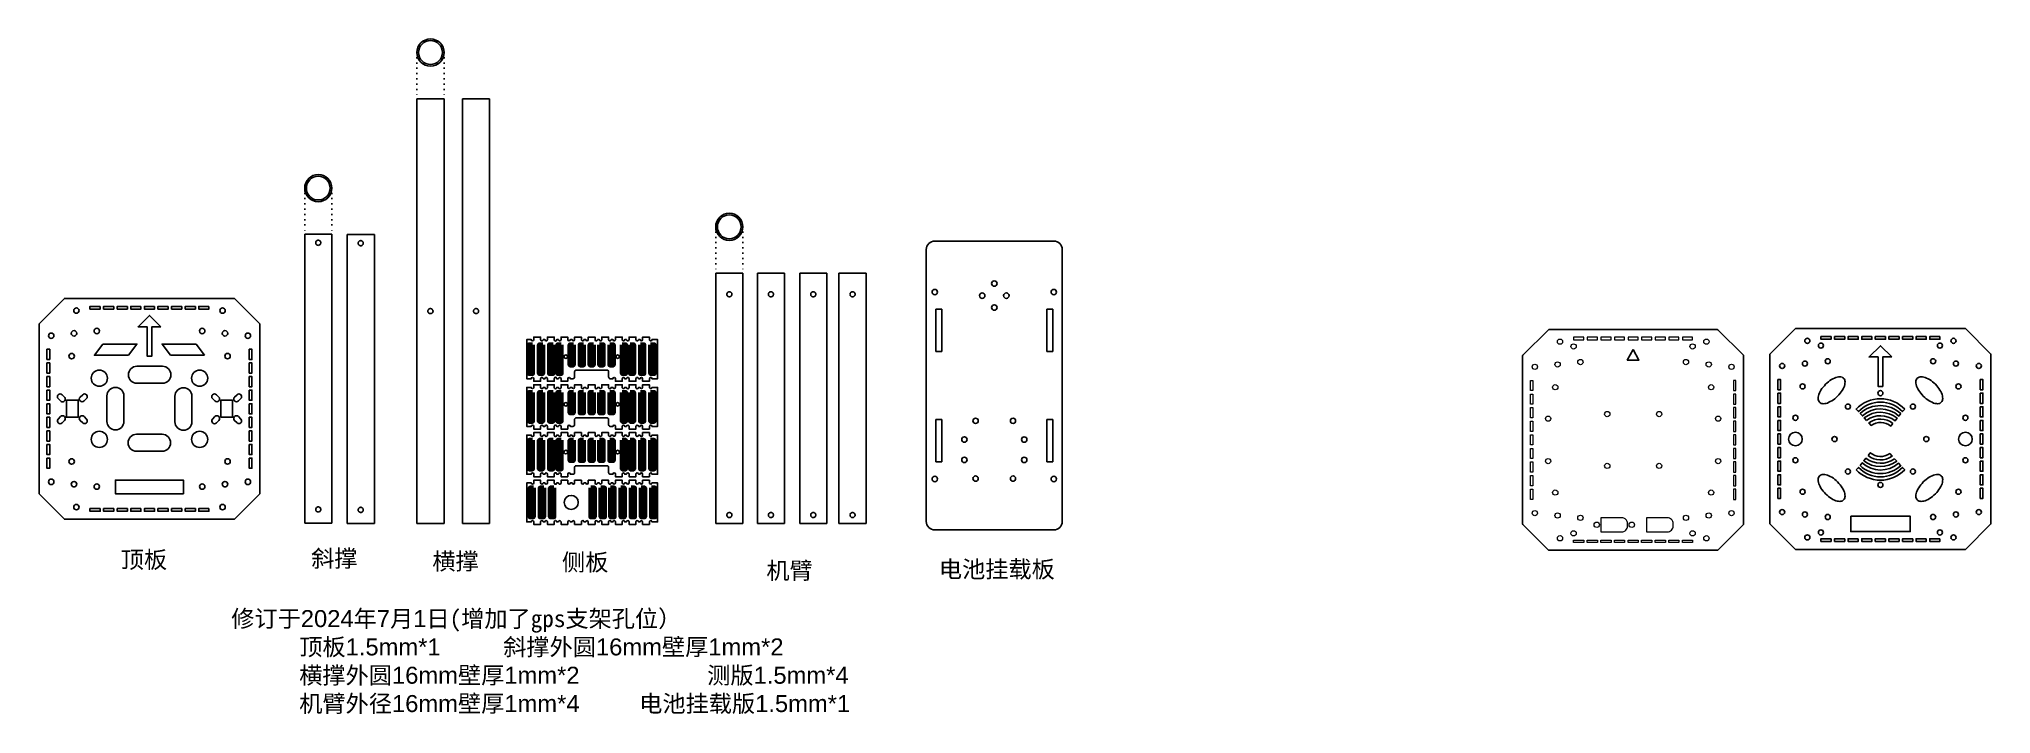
# Model space of a CAD drawing. Header units: millimetres. Extents: x 1904 to 3053, y 1573 to 1970.
import ezdxf

# ---------------------------------------------------------------- set-up
doc = ezdxf.new("R2010")
doc.units = ezdxf.units.MM
doc.linetypes.add('ACAD_ISO07W100', pattern=[3, 0, -3])
doc.styles.get("Standard").update_dxf_attribs({"font": 'Arial.ttf'})

msp = doc.modelspace()

# ---------------------------------------------------------------- texts
at = {"color": 1, "char_height": 10, "attachment_point": 1}
for s, insert in [('{\\fArial Unicode MS|b0|i0|c134|p0;顶板}', (1952.3, 1668.4)), ('斜撑', (2064.3, 1669.1)), ('横撑', (2135.6, 1667.5)), ('侧板', (2211.9, 1666.9)), ('机臂', (2332.1, 1662)), ('电池挂载板', (2433.6, 1662.8))]:
    msp.add_mtext_dynamic_manual_height_columns(s, width=353.948, gutter_width=1, heights=[0], dxfattribs=dict(at, insert=insert))
at = {"insert": (2017.3, 1633.7), "char_height": 10, "attachment_point": 1}
msp.add_mtext_dynamic_manual_height_columns('{\\fArial Unicode MS|b0|i0|c134|p0;修订于202\\fArial Unicode MS|b0|i0|c0|p0;4\\fArial Unicode MS|b0|i0|c134|p0;年\\fArial Unicode MS|b0|i0|c0|p0;7\\fArial Unicode MS|b0|i0|c134|p0;月\\fArial Unicode MS|b0|i0|c0|p0;1\\fArial Unicode MS|b0|i0|c134|p0;日\\fSimSun|b0|i0|c134|p2;(\\fArial Unicode MS|b0|i0|c134|p0;增加了\\fSimSun|b0|i0|c134|p2;gps\\fArial Unicode MS|b0|i0|c134|p0;支架孔位）\\P^I顶板1.5mm*1^I斜撑外圆16mm壁厚1mm*2^I^I横撑外圆16mm壁厚1mm*2^I^I测版1.5mm*4^I机臂外径16mm壁厚1mm\\fArial Unicode MS|b0|i0|c0|p0;*4^I\\fArial Unicode MS|b0|i0|c134|p0;电池挂载版1.5mm*1}', width=372.752, gutter_width=1, heights=[0], dxfattribs=at)

# ---------------------------------------------------------------- linework, layer by layer
at = {"linetype": 'ACAD_ISO07W100'}
for p, q in [((2126.5, 1961.9), (2126.5, 1934.7)), ((2142.5, 1961.9), (2142.5, 1934.7)), ((2060.5, 1882.1), (2060.5, 1854.9)), ((2076.5, 1882.1), (2076.5, 1854.9)), ((2302.3, 1859.3), (2302.3, 1832.1)), ((2318.3, 1859.3), (2318.3, 1832.1))]:
    msp.add_line(p, q, dxfattribs=at)
at = {"color": 7, "linetype": 'Continuous', "lineweight": 25}
for p, q in [((2126.5, 1934.7), (2126.5, 1684.7)), ((2126.5, 1934.7), (2142.5, 1934.7)), ((2142.5, 1684.7), (2142.5, 1934.7)), ((2153.3, 1934.7), (2153.3, 1684.7)), ((2153.3, 1934.7), (2169.3, 1934.7)), ((2169.3, 1684.7), (2169.3, 1934.7)), ((2060.5, 1854.9), (2060.5, 1684.9)), ((2060.5, 1854.9), (2076.5, 1854.9)), ((2076.5, 1684.9), (2076.5, 1854.9)), ((2085.5, 1854.7), (2085.5, 1684.7)), ((2085.5, 1854.7), (2101.5, 1854.7)), ((2101.5, 1684.7), (2101.5, 1854.7)), ((2501.2, 1850.9), (2431.2, 1850.9)), ((2426.2, 1845.9), (2426.2, 1685.9)), ((2506.2, 1685.9), (2506.2, 1845.9)), ((2302.3, 1832.1), (2302.3, 1684.7)), ((2302.3, 1832.1), (2318.3, 1832.1)), ((2318.3, 1684.7), (2318.3, 1832.1)), ((2326.8, 1832.1), (2326.8, 1684.7)), ((2326.8, 1832.1), (2342.8, 1832.1)), ((2342.8, 1684.7), (2342.8, 1832.1)), ((2351.7, 1832.1), (2351.7, 1684.7)), ((2351.7, 1832.1), (2367.7, 1832.1)), ((2367.7, 1684.7), (2367.7, 1832.1)), ((2374.8, 1832.1), (2374.8, 1684.7)), ((2374.8, 1832.1), (2390.8, 1832.1)), ((2390.8, 1684.7), (2390.8, 1832.1)), ((2435.3, 1810.9), (2431.8, 1810.9)), ((2431.8, 1810.9), (2431.8, 1785.9)), ((2435.3, 1785.9), (2435.3, 1810.9)), ((2497.1, 1810.9), (2497.1, 1785.9)), ((2500.6, 1810.9), (2497.1, 1810.9)), ((2500.6, 1785.9), (2500.6, 1810.9)), ((2431.8, 1785.9), (2435.3, 1785.9)), ((2497.1, 1785.9), (2500.6, 1785.9)), ((2435.3, 1745.9), (2431.8, 1745.9)), ((2431.8, 1745.9), (2431.8, 1720.9)), ((2435.3, 1720.9), (2435.3, 1745.9)), ((2500.6, 1745.9), (2497.1, 1745.9)), ((2497.1, 1745.9), (2497.1, 1720.9)), ((2500.6, 1720.9), (2500.6, 1745.9)), ((2431.8, 1720.9), (2435.3, 1720.9)), ((2497.1, 1720.9), (2500.6, 1720.9)), ((2060.5, 1684.9), (2076.5, 1684.9)), ((2085.5, 1684.7), (2101.5, 1684.7)), ((2126.5, 1684.7), (2142.5, 1684.7)), ((2153.3, 1684.7), (2169.3, 1684.7)), ((2302.3, 1684.7), (2318.3, 1684.7)), ((2326.8, 1684.7), (2342.8, 1684.7)), ((2351.7, 1684.7), (2367.7, 1684.7)), ((2374.8, 1684.7), (2390.8, 1684.7)), ((2431.2, 1680.9), (2501.2, 1680.9))]:
    msp.add_line(p, q, dxfattribs=at)
at = {"color": 0, "linetype": 'Continuous', "lineweight": 25}
for p, q in [((1908.9, 1787.2), (1908.9, 1781.2)), ((1910.5, 1787.2), (1908.9, 1787.2)), ((1908.9, 1781.2), (1910.5, 1781.2)), ((1910.5, 1781.2), (1910.5, 1787.2))]:
    msp.add_line(p, q, dxfattribs=at)
for points in [[(1904.2, 1802.2), (1904.2, 1702.2), (1919.2, 1687.2), (2019.2, 1687.2), (2034.2, 1702.2), (2034.2, 1802.2), (2019.2, 1817.2), (1919.2, 1817.2)], [(1940.2, 1812.5), (1934.2, 1812.5), (1934.2, 1810.9), (1940.2, 1810.9)], [(1948.2, 1812.5), (1942.2, 1812.5), (1942.2, 1810.9), (1948.2, 1810.9)], [(1956.2, 1812.5), (1950.2, 1812.5), (1950.2, 1810.9), (1956.2, 1810.9)], [(1964.2, 1812.5), (1958.2, 1812.5), (1958.2, 1810.9), (1964.2, 1810.9)], [(1975.9, 1800.5), (1969.2, 1807.2), (1962.5, 1800.5), (1967.8, 1800.5), (1967.8, 1783.2), (1970.6, 1783.2), (1970.6, 1800.5)], [(1972.2, 1812.5), (1966.2, 1812.5), (1966.2, 1810.9), (1972.2, 1810.9)], [(1980.2, 1812.5), (1974.2, 1812.5), (1974.2, 1810.9), (1980.2, 1810.9)], [(1988.2, 1812.5), (1982.2, 1812.5), (1982.2, 1810.9), (1988.2, 1810.9)], [(1996.2, 1812.5), (1990.2, 1812.5), (1990.2, 1810.9), (1996.2, 1810.9)], [(2004.2, 1812.5), (1998.2, 1812.5), (1998.2, 1810.9), (2004.2, 1810.9)], [(1956.8, 1783.7), (1961.8, 1790.3), (1941.8, 1790.3), (1936.8, 1783.7)], [(2001.6, 1783.7), (1996.6, 1790.3), (1976.6, 1790.3), (1981.6, 1783.7)], [(2027.9, 1787.2), (2027.9, 1781.2), (2029.5, 1781.2), (2029.5, 1787.2)], [(1908.9, 1779.2), (1908.9, 1773.2), (1910.5, 1773.2), (1910.5, 1779.2)], [(1908.9, 1771.2), (1908.9, 1765.2), (1910.5, 1765.2), (1910.5, 1771.2)], [(2027.9, 1779.2), (2027.9, 1773.2), (2029.5, 1773.2), (2029.5, 1779.2)], [(2027.9, 1771.2), (2027.9, 1765.2), (2029.5, 1765.2), (2029.5, 1771.2)], [(1908.9, 1763.2), (1908.9, 1757.2), (1910.5, 1757.2), (1910.5, 1763.2)], [(2027.9, 1763.2), (2027.9, 1757.2), (2029.5, 1757.2), (2029.5, 1763.2)], [(1908.9, 1755.2), (1908.9, 1749.2), (1910.5, 1749.2), (1910.5, 1755.2)], [(1908.9, 1747.2), (1908.9, 1741.2), (1910.5, 1741.2), (1910.5, 1747.2)], [(2027.9, 1755.2), (2027.9, 1749.2), (2029.5, 1749.2), (2029.5, 1755.2)], [(2027.9, 1747.2), (2027.9, 1741.2), (2029.5, 1741.2), (2029.5, 1747.2)], [(1908.9, 1739.2), (1908.9, 1733.2), (1910.5, 1733.2), (1910.5, 1739.2)], [(2027.9, 1739.2), (2027.9, 1733.2), (2029.5, 1733.2), (2029.5, 1739.2)], [(1908.9, 1731.2), (1908.9, 1725.2), (1910.5, 1725.2), (1910.5, 1731.2)], [(1908.9, 1723.2), (1908.9, 1717.2), (1910.5, 1717.2), (1910.5, 1723.2)], [(2027.9, 1731.2), (2027.9, 1725.2), (2029.5, 1725.2), (2029.5, 1731.2)], [(2027.9, 1723.2), (2027.9, 1717.2), (2029.5, 1717.2), (2029.5, 1723.2)], [(1989.2, 1702.2), (1989.2, 1710.2), (1949.2, 1710.2), (1949.2, 1702.2)], [(1940.2, 1693.5), (1934.2, 1693.5), (1934.2, 1691.9), (1940.2, 1691.9)], [(1948.2, 1693.5), (1942.2, 1693.5), (1942.2, 1691.9), (1948.2, 1691.9)], [(1956.2, 1693.5), (1950.2, 1693.5), (1950.2, 1691.9), (1956.2, 1691.9)], [(1964.2, 1693.5), (1958.2, 1693.5), (1958.2, 1691.9), (1964.2, 1691.9)], [(1972.2, 1693.5), (1966.2, 1693.5), (1966.2, 1691.9), (1972.2, 1691.9)], [(1980.2, 1693.5), (1974.2, 1693.5), (1974.2, 1691.9), (1980.2, 1691.9)], [(1988.2, 1693.5), (1982.2, 1693.5), (1982.2, 1691.9), (1988.2, 1691.9)], [(1996.2, 1693.5), (1990.2, 1693.5), (1990.2, 1691.9), (1996.2, 1691.9)], [(2004.2, 1693.5), (1998.2, 1693.5), (1998.2, 1691.9), (2004.2, 1691.9)]]:
    msp.add_lwpolyline(points, close=True, dxfattribs=at)
at = {"color": 250, "linetype": 'Continuous', "lineweight": 25}
for points in [[(2259.3, 1769.9, 1), (2257.8, 1769.9), (2256.9, 1769.9, 1.011334), (2255.4, 1769.9), (2255.4, 1768.4), (2251.3, 1768.4), (2251.3, 1769.9, 1.012231), (2249.8, 1769.9), (2248.8, 1769.9, 1.047577), (2247.3, 1769.9), (2247.3, 1768.4), (2243.3, 1768.4), (2243.3, 1769.9, 1), (2241.8, 1769.9), (2240.3, 1769.9, -0.414214), (2239.3, 1770.9), (2239.3, 1774.1, 0.414214), (2238.5, 1774.9), (2220.1, 1774.9, 0.414214), (2219.3, 1774.1), (2219.3, 1770.9, -0.414214), (2218.3, 1769.9), (2216.8, 1769.9, 1), (2215.3, 1769.9), (2215.3, 1768.4), (2211.3, 1768.4), (2211.3, 1769.9, 1.051047), (2209.8, 1769.9), (2208.8, 1769.9, 1.129951), (2207.3, 1769.9), (2207.3, 1768.4), (2203.3, 1768.4), (2203.3, 1769.9, 1.022838), (2201.8, 1769.9), (2200.8, 1769.9, 1.009747), (2199.3, 1769.9), (2199.3, 1768.4), (2195.3, 1768.4), (2195.3, 1769.9, 0.99609), (2193.8, 1769.9), (2191.1, 1769.9), (2191.1, 1792.9), (2193.8, 1792.9, 1), (2195.3, 1792.9), (2195.3, 1794.4), (2199.3, 1794.4), (2199.3, 1792.9, 1.009747), (2200.8, 1792.9), (2201.8, 1792.9, 1.022838), (2203.3, 1792.9), (2203.3, 1794.4), (2207.3, 1794.4), (2207.3, 1792.9, 1.129951), (2208.8, 1792.9), (2209.8, 1792.9, 1.051047), (2211.3, 1792.9), (2211.3, 1794.4), (2215.3, 1794.4), (2215.3, 1792.9, 1), (2216.8, 1792.9), (2217.8, 1792.9, 1), (2219.3, 1792.9), (2219.3, 1794.4), (2223.3, 1794.4), (2223.3, 1792.9, 1.036352), (2224.8, 1792.9), (2225.8, 1792.9, 1), (2227.3, 1792.9), (2227.3, 1794.4), (2231.3, 1794.4), (2231.3, 1792.9, 1.048475), (2232.8, 1792.9), (2233.8, 1792.9, 1.00358), (2235.3, 1792.9), (2235.3, 1794.4), (2239.3, 1794.4), (2239.3, 1792.9, 1.063225), (2240.8, 1792.9), (2241.8, 1792.9, 1), (2243.3, 1793), (2243.3, 1794.4), (2247.3, 1794.4), (2247.3, 1793, 1.047577), (2248.8, 1792.9), (2249.8, 1792.9, 1.012231), (2251.3, 1792.9), (2251.3, 1794.4), (2255.4, 1794.4), (2255.4, 1792.9, 1.011334), (2256.9, 1792.9), (2257.8, 1792.9, 1), (2259.3, 1792.9), (2259.3, 1794.4), (2263.3, 1794.4), (2263.3, 1793), (2263.4, 1793, 1.143915), (2264.8, 1792.9), (2268.1, 1792.9), (2268.1, 1769.9), (2264.8, 1769.9, 1.143915), (2263.4, 1769.9), (2263.3, 1769.9), (2263.3, 1768.4), (2259.3, 1768.4)], [(2259.3, 1741.8, 1), (2257.8, 1741.8), (2256.9, 1741.8, 1.011334), (2255.4, 1741.8), (2255.4, 1740.3), (2251.3, 1740.3), (2251.3, 1741.8, 1.012231), (2249.8, 1741.8), (2248.8, 1741.8, 1.047577), (2247.3, 1741.8), (2247.3, 1740.3), (2243.3, 1740.3), (2243.3, 1741.8, 1), (2241.8, 1741.8), (2240.3, 1741.8, -0.414214), (2239.3, 1742.8), (2239.3, 1746, 0.414214), (2238.5, 1746.8), (2220.1, 1746.8, 0.414214), (2219.3, 1746), (2219.3, 1742.8, -0.414214), (2218.3, 1741.8), (2216.8, 1741.8, 1), (2215.3, 1741.8), (2215.3, 1740.3), (2211.3, 1740.3), (2211.3, 1741.8, 1.051047), (2209.8, 1741.8), (2208.8, 1741.8, 1.129951), (2207.3, 1741.8), (2207.3, 1740.3), (2203.3, 1740.3), (2203.3, 1741.8, 1.022838), (2201.8, 1741.8), (2200.8, 1741.8, 1.009747), (2199.3, 1741.8), (2199.3, 1740.3), (2195.3, 1740.3), (2195.3, 1741.8, 0.99609), (2193.8, 1741.8), (2191.1, 1741.8), (2191.1, 1764.8), (2193.8, 1764.8, 1), (2195.3, 1764.8), (2195.3, 1766.3), (2199.3, 1766.3), (2199.3, 1764.8, 1.009747), (2200.8, 1764.8), (2201.8, 1764.8, 1.022838), (2203.3, 1764.8), (2203.3, 1766.3), (2207.3, 1766.3), (2207.3, 1764.8, 1.129951), (2208.8, 1764.8), (2209.8, 1764.8, 1.051047), (2211.3, 1764.8), (2211.3, 1766.3), (2215.3, 1766.3), (2215.3, 1764.8, 1), (2216.8, 1764.8), (2217.8, 1764.8, 1), (2219.3, 1764.8), (2219.3, 1766.3), (2223.3, 1766.3), (2223.3, 1764.8, 1.036352), (2224.8, 1764.8), (2225.8, 1764.8, 1), (2227.3, 1764.8), (2227.3, 1766.3), (2231.3, 1766.3), (2231.3, 1764.8, 1.048475), (2232.8, 1764.8), (2233.8, 1764.8, 1.00358), (2235.3, 1764.8), (2235.3, 1766.3), (2239.3, 1766.3), (2239.3, 1764.8, 1.063225), (2240.8, 1764.8), (2241.8, 1764.8, 1), (2243.3, 1764.9), (2243.3, 1766.3), (2247.3, 1766.3), (2247.3, 1764.9, 1.047577), (2248.8, 1764.8), (2249.8, 1764.8, 1.012231), (2251.3, 1764.8), (2251.3, 1766.3), (2255.4, 1766.3), (2255.4, 1764.8, 1.011334), (2256.9, 1764.8), (2257.8, 1764.8, 1), (2259.3, 1764.8), (2259.3, 1766.3), (2263.3, 1766.3), (2263.3, 1764.9), (2263.4, 1764.9, 1.143915), (2264.8, 1764.8), (2268.1, 1764.8), (2268.1, 1741.8), (2264.8, 1741.8, 1.143915), (2263.4, 1741.8), (2263.3, 1741.8), (2263.3, 1740.3), (2259.3, 1740.3)], [(2259.3, 1713.7, 1), (2257.8, 1713.7), (2256.9, 1713.7, 1.011334), (2255.4, 1713.7), (2255.4, 1712.2), (2251.3, 1712.2), (2251.3, 1713.7, 1.012231), (2249.8, 1713.7), (2248.8, 1713.7, 1.047577), (2247.3, 1713.7), (2247.3, 1712.2), (2243.3, 1712.2), (2243.3, 1713.7, 1), (2241.8, 1713.7), (2240.3, 1713.7, -0.414214), (2239.3, 1714.7), (2239.3, 1717.9, 0.414214), (2238.5, 1718.7), (2220.1, 1718.7, 0.414214), (2219.3, 1717.9), (2219.3, 1714.7, -0.414214), (2218.3, 1713.7), (2216.8, 1713.7, 1), (2215.3, 1713.7), (2215.3, 1712.2), (2211.3, 1712.2), (2211.3, 1713.7, 1.051047), (2209.8, 1713.7), (2208.8, 1713.7, 1.129951), (2207.3, 1713.7), (2207.3, 1712.2), (2203.3, 1712.2), (2203.3, 1713.7, 1.022838), (2201.8, 1713.7), (2200.8, 1713.7, 1.009747), (2199.3, 1713.7), (2199.3, 1712.2), (2195.3, 1712.2), (2195.3, 1713.7, 0.99609), (2193.8, 1713.7), (2191.1, 1713.7), (2191.1, 1736.7), (2193.8, 1736.7, 1), (2195.3, 1736.7), (2195.3, 1738.2), (2199.3, 1738.2), (2199.3, 1736.7, 1.009747), (2200.8, 1736.7), (2201.8, 1736.7, 1.022838), (2203.3, 1736.7), (2203.3, 1738.2), (2207.3, 1738.2), (2207.3, 1736.7, 1.129951), (2208.8, 1736.7), (2209.8, 1736.7, 1.051047), (2211.3, 1736.7), (2211.3, 1738.2), (2215.3, 1738.2), (2215.3, 1736.7, 1), (2216.8, 1736.7), (2217.8, 1736.7, 1), (2219.3, 1736.7), (2219.3, 1738.2), (2223.3, 1738.2), (2223.3, 1736.7, 1.036352), (2224.8, 1736.7), (2225.8, 1736.7, 1), (2227.3, 1736.7), (2227.3, 1738.2), (2231.3, 1738.2), (2231.3, 1736.7, 1.048475), (2232.8, 1736.7), (2233.8, 1736.7, 1.00358), (2235.3, 1736.7), (2235.3, 1738.2), (2239.3, 1738.2), (2239.3, 1736.7, 1.063225), (2240.8, 1736.7), (2241.8, 1736.7, 1), (2243.3, 1736.8), (2243.3, 1738.2), (2247.3, 1738.2), (2247.3, 1736.8, 1.047577), (2248.8, 1736.7), (2249.8, 1736.7, 1.012231), (2251.3, 1736.7), (2251.3, 1738.2), (2255.4, 1738.2), (2255.4, 1736.7, 1.011334), (2256.9, 1736.7), (2257.8, 1736.7, 1), (2259.3, 1736.7), (2259.3, 1738.2), (2263.3, 1738.2), (2263.3, 1736.8), (2263.4, 1736.8, 1.143915), (2264.8, 1736.7), (2268.1, 1736.7), (2268.1, 1713.7), (2264.8, 1713.7, 1.143915), (2263.4, 1713.7), (2263.3, 1713.7), (2263.3, 1712.2), (2259.3, 1712.2)], [(2255.4, 1685.6), (2255.4, 1684.1), (2251.3, 1684.1), (2251.3, 1685.6, 1.012231), (2249.8, 1685.6), (2248.8, 1685.6, 1.047577), (2247.3, 1685.6), (2247.3, 1684.1), (2243.3, 1684.1), (2243.3, 1685.6, 1), (2241.8, 1685.6), (2240.8, 1685.6, 1.063225), (2239.3, 1685.6), (2239.3, 1684.1), (2235.3, 1684.1), (2235.3, 1685.6, 1.00358), (2233.8, 1685.6), (2232.8, 1685.6, 1.048475), (2231.3, 1685.6), (2231.3, 1684.1), (2227.3, 1684.1), (2227.3, 1685.6, 1), (2225.8, 1685.6), (2224.8, 1685.6, 1.036352), (2223.3, 1685.6), (2223.3, 1684.1), (2219.3, 1684.1), (2219.3, 1685.6, 1), (2217.8, 1685.6), (2216.8, 1685.6, 1), (2215.3, 1685.6), (2215.3, 1684.1), (2211.3, 1684.1), (2211.3, 1685.6, 1), (2209.8, 1685.6), (2208.8, 1685.6, 1.129951), (2207.3, 1685.6), (2207.3, 1684.1), (2203.3, 1684.1), (2203.3, 1685.6, 1), (2201.8, 1685.6), (2200.8, 1685.6, 1.009747), (2199.3, 1685.6), (2199.3, 1684.1), (2195.3, 1684.1), (2195.3, 1685.6, 0.99609), (2193.8, 1685.6), (2191.1, 1685.6), (2191.1, 1708.6), (2193.8, 1708.6, 0.99609), (2195.3, 1708.6), (2195.3, 1710.1), (2199.3, 1710.1), (2199.3, 1708.6, 1.009747), (2200.8, 1708.6), (2201.8, 1708.6, 1), (2203.3, 1708.6), (2203.3, 1710.1), (2207.3, 1710.1), (2207.3, 1708.6, 1.129951), (2208.8, 1708.6), (2209.8, 1708.6, 1.051047), (2211.3, 1708.6), (2211.3, 1710.1), (2215.3, 1710.1), (2215.3, 1708.6, 1), (2216.8, 1708.6), (2217.8, 1708.6, 1), (2219.3, 1708.6), (2219.3, 1710.1), (2223.3, 1710.1), (2223.3, 1708.6, 1.036352), (2224.8, 1708.6), (2225.8, 1708.6, 1), (2227.3, 1708.6), (2227.3, 1710.1), (2231.3, 1710.1), (2231.3, 1708.6, 1.048475), (2232.8, 1708.6), (2233.8, 1708.6, 1.00358), (2235.3, 1708.6), (2235.3, 1710.1), (2239.3, 1710.1), (2239.3, 1708.6, 1.063225), (2240.8, 1708.6), (2241.8, 1708.6, 1), (2243.3, 1708.7), (2243.3, 1710.1), (2247.3, 1710.1), (2247.3, 1708.7, 1), (2248.8, 1708.6), (2249.8, 1708.6, 1), (2251.3, 1708.6), (2251.3, 1710.1), (2255.4, 1710.1), (2255.4, 1708.6, 1.011334), (2256.9, 1708.6), (2257.8, 1708.6, 1), (2259.3, 1708.6), (2259.3, 1710.1), (2263.3, 1710.1), (2263.3, 1708.7), (2263.4, 1708.7, 1.143915), (2264.8, 1708.6), (2268.1, 1708.6), (2268.1, 1685.6), (2264.8, 1685.6, 1.143915), (2263.4, 1685.6), (2263.3, 1685.6), (2263.3, 1684.1), (2259.3, 1684.1), (2259.3, 1685.6, 1), (2257.8, 1685.6), (2256.9, 1685.6, 1.011334)]]:
    msp.add_lwpolyline(points, format="xyb", close=True, dxfattribs=at)
at = {"color": 1}
for points in [[(2906.9, 1783.7), (2907, 1783.4), (2907, 1684.4), (2906.9, 1684), (2891.9, 1669), (2891.5, 1668.9), (2792.5, 1668.9), (2792.2, 1669), (2777.2, 1684), (2777, 1684.4), (2777, 1783.4), (2777.2, 1783.7), (2792.2, 1798.7), (2792.5, 1798.9), (2891.5, 1798.9), (2891.9, 1798.7)], [(2842, 1787), (2845.4, 1780.9), (2842, 1780.9), (2838.6, 1780.9)]]:
    msp.add_lwpolyline(points, close=True, dxfattribs=at)
at = {"color": 1, "linetype": 'Continuous', "lineweight": 20}
for points in [[(2813, 1792.8), (2813, 1794.3), (2807, 1794.3), (2807, 1792.8)], [(2821, 1792.8), (2821, 1794.3), (2815, 1794.3), (2815, 1792.8)], [(2829, 1792.8), (2829, 1794.3), (2823, 1794.3), (2823, 1792.8)], [(2837, 1792.8), (2837, 1794.3), (2831, 1794.3), (2831, 1792.8)], [(2845, 1792.8), (2845, 1794.3), (2839, 1794.3), (2839, 1792.8)], [(2853, 1792.8), (2853, 1794.3), (2847, 1794.3), (2847, 1792.8)], [(2861, 1792.8), (2861, 1794.3), (2855, 1794.3), (2855, 1792.8)], [(2869, 1792.8), (2869, 1794.3), (2863, 1794.3), (2863, 1792.8)], [(2877, 1792.8), (2877, 1794.3), (2871, 1794.3), (2871, 1792.8)], [(2783.1, 1768.9), (2783.1, 1762.9), (2781.6, 1762.9), (2781.6, 1768.9)], [(2901, 1768.9), (2901, 1762.9), (2902.5, 1762.9), (2902.5, 1768.9)], [(2783.1, 1760.9), (2783.1, 1754.9), (2781.6, 1754.9), (2781.6, 1760.9)], [(2901, 1760.9), (2901, 1754.9), (2902.5, 1754.9), (2902.5, 1760.9)], [(2783.1, 1752.9), (2783.1, 1746.9), (2781.6, 1746.9), (2781.6, 1752.9)], [(2901, 1752.9), (2901, 1746.9), (2902.5, 1746.9), (2902.5, 1752.9)], [(2783.1, 1744.9), (2783.1, 1738.9), (2781.6, 1738.9), (2781.6, 1744.9)], [(2783.1, 1736.9), (2783.1, 1730.9), (2781.6, 1730.9), (2781.6, 1736.9)], [(2901, 1744.9), (2901, 1738.9), (2902.5, 1738.9), (2902.5, 1744.9)], [(2901, 1736.9), (2901, 1730.9), (2902.5, 1730.9), (2902.5, 1736.9)], [(2783.1, 1728.9), (2783.1, 1722.9), (2781.6, 1722.9), (2781.6, 1728.9)], [(2901, 1728.9), (2901, 1722.9), (2902.5, 1722.9), (2902.5, 1728.9)], [(2783.1, 1720.9), (2783.1, 1714.9), (2781.6, 1714.9), (2781.6, 1720.9)], [(2783.1, 1712.9), (2783.1, 1706.9), (2781.6, 1706.9), (2781.6, 1712.9)], [(2901, 1720.9), (2901, 1714.9), (2902.5, 1714.9), (2902.5, 1720.9)], [(2901, 1712.9), (2901, 1706.9), (2902.5, 1706.9), (2902.5, 1712.9)], [(2783.1, 1704.9), (2783.1, 1698.9), (2781.6, 1698.9), (2781.6, 1704.9)], [(2901, 1704.9), (2901, 1698.9), (2902.5, 1698.9), (2902.5, 1704.9)], [(2813, 1674.9), (2813, 1673.4), (2807, 1673.4), (2807, 1674.9)], [(2821, 1674.9), (2821, 1673.4), (2815, 1673.4), (2815, 1674.9)], [(2829, 1674.9), (2829, 1673.4), (2823, 1673.4), (2823, 1674.9)], [(2837, 1674.9), (2837, 1673.4), (2831, 1673.4), (2831, 1674.9)], [(2845, 1674.9), (2845, 1673.4), (2839, 1673.4), (2839, 1674.9)], [(2853, 1674.9), (2853, 1673.4), (2847, 1673.4), (2847, 1674.9)], [(2861, 1674.9), (2861, 1673.4), (2855, 1673.4), (2855, 1674.9)], [(2869, 1674.9), (2869, 1673.4), (2863, 1673.4), (2863, 1674.9)], [(2877, 1674.9), (2877, 1673.4), (2871, 1673.4), (2871, 1674.9)]]:
    msp.add_lwpolyline(points, close=True, dxfattribs=at)
at = {"color": 1, "linetype": 'Continuous', "lineweight": 25}
for points in [[(2922.5, 1784.4), (2922.5, 1684.4), (2937.5, 1669.4), (3037.5, 1669.4), (3052.5, 1684.4), (3052.5, 1784.4), (3037.5, 1799.4), (2937.5, 1799.4)], [(2958.5, 1794.7), (2952.5, 1794.7), (2952.5, 1793.1), (2958.5, 1793.1)], [(2966.5, 1794.7), (2960.5, 1794.7), (2960.5, 1793.1), (2966.5, 1793.1)], [(2974.5, 1794.7), (2968.5, 1794.7), (2968.5, 1793.1), (2974.5, 1793.1)], [(2982.5, 1794.7), (2976.5, 1794.7), (2976.5, 1793.1), (2982.5, 1793.1)], [(2990.5, 1794.7), (2984.5, 1794.7), (2984.5, 1793.1), (2990.5, 1793.1)], [(2998.5, 1794.7), (2992.5, 1794.7), (2992.5, 1793.1), (2998.5, 1793.1)], [(3006.5, 1794.7), (3000.5, 1794.7), (3000.5, 1793.1), (3006.5, 1793.1)], [(3014.5, 1794.7), (3008.5, 1794.7), (3008.5, 1793.1), (3014.5, 1793.1)], [(3022.5, 1794.7), (3016.5, 1794.7), (3016.5, 1793.1), (3022.5, 1793.1)], [(2994.2, 1782.7), (2987.5, 1789.3), (2980.8, 1782.7), (2986.1, 1782.7), (2986.1, 1765.4), (2988.9, 1765.4), (2988.9, 1782.7)], [(2927.2, 1769.4), (2927.2, 1763.4), (2928.8, 1763.4), (2928.8, 1769.4)], [(2965.8, 1770.2), (2965.4, 1770.5), (2964.9, 1770.8), (2964.3, 1771), (2963.6, 1771), (2962.9, 1771), (2962.1, 1770.9), (2961.3, 1770.6), (2960.4, 1770.3), (2959.5, 1769.9), (2958.7, 1769.4), (2957.8, 1768.8), (2956.9, 1768.1), (2956.1, 1767.4), (2955.2, 1766.7), (2954.5, 1765.8), (2953.8, 1765), (2953.1, 1764.1), (2952.5, 1763.2), (2952, 1762.4), (2951.6, 1761.5), (2951.3, 1760.6), (2951, 1759.8), (2950.9, 1759), (2950.9, 1758.3), (2950.9, 1757.6), (2951.1, 1757), (2951.4, 1756.5), (2951.7, 1756.1), (2952.1, 1755.7), (2952.7, 1755.4), (2953.3, 1755.3), (2953.9, 1755.2), (2954.7, 1755.3), (2955.5, 1755.4), (2956.3, 1755.6), (2957.1, 1756), (2958, 1756.4), (2958.9, 1756.9), (2959.8, 1757.5), (2960.6, 1758.1), (2961.5, 1758.8), (2962.3, 1759.6), (2963.1, 1760.4), (2963.8, 1761.3), (2964.4, 1762.1), (2965, 1763), (2965.5, 1763.9), (2965.9, 1764.8), (2966.3, 1765.6), (2966.5, 1766.4), (2966.6, 1767.2), (2966.7, 1768), (2966.6, 1768.6), (2966.5, 1769.2), (2966.2, 1769.8)], [(3023.3, 1756.1), (3023.7, 1756.5), (3024, 1757), (3024.1, 1757.6), (3024.2, 1758.3), (3024.1, 1759), (3024, 1759.8), (3023.8, 1760.6), (3023.4, 1761.5), (3023, 1762.4), (3022.5, 1763.2), (3021.9, 1764.1), (3021.3, 1765), (3020.6, 1765.8), (3019.8, 1766.7), (3019, 1767.4), (3018.1, 1768.1), (3017.3, 1768.8), (3016.4, 1769.4), (3015.5, 1769.9), (3014.6, 1770.3), (3013.8, 1770.6), (3013, 1770.9), (3012.2, 1771), (3011.4, 1771), (3010.8, 1771), (3010.2, 1770.8), (3009.6, 1770.5), (3009.2, 1770.2), (3008.9, 1769.8), (3008.6, 1769.2), (3008.4, 1768.6), (3008.4, 1768), (3008.4, 1767.2), (3008.5, 1766.4), (3008.8, 1765.6), (3009.1, 1764.8), (3009.5, 1763.9), (3010, 1763), (3010.6, 1762.1), (3011.3, 1761.3), (3012, 1760.4), (3012.7, 1759.6), (3013.6, 1758.8), (3014.4, 1758.1), (3015.3, 1757.5), (3016.2, 1756.9), (3017, 1756.4), (3017.9, 1756), (3018.8, 1755.6), (3019.6, 1755.4), (3020.4, 1755.3), (3021.1, 1755.2), (3021.8, 1755.3), (3022.4, 1755.4), (3022.9, 1755.7)], [(3046.2, 1769.4), (3046.2, 1763.4), (3047.8, 1763.4), (3047.8, 1769.4)], [(2927.2, 1761.4), (2927.2, 1755.4), (2928.8, 1755.4), (2928.8, 1761.4)], [(3046.2, 1761.4), (3046.2, 1755.4), (3047.8, 1755.4), (3047.8, 1761.4)], [(2927.2, 1753.4), (2927.2, 1747.4), (2928.8, 1747.4), (2928.8, 1753.4)], [(3046.2, 1753.4), (3046.2, 1747.4), (3047.8, 1747.4), (3047.8, 1753.4)], [(2927.2, 1745.4), (2927.2, 1739.4), (2928.8, 1739.4), (2928.8, 1745.4)], [(2927.2, 1737.4), (2927.2, 1731.4), (2928.8, 1731.4), (2928.8, 1737.4)], [(3046.2, 1745.4), (3046.2, 1739.4), (3047.8, 1739.4), (3047.8, 1745.4)], [(3046.2, 1737.4), (3046.2, 1731.4), (3047.8, 1731.4), (3047.8, 1737.4)], [(2927.2, 1729.4), (2927.2, 1723.4), (2928.8, 1723.4), (2928.8, 1729.4)], [(3046.2, 1729.4), (3046.2, 1723.4), (3047.8, 1723.4), (3047.8, 1729.4)], [(2927.2, 1721.4), (2927.2, 1715.4), (2928.8, 1715.4), (2928.8, 1721.4)], [(2927.2, 1713.4), (2927.2, 1707.4), (2928.8, 1707.4), (2928.8, 1713.4)], [(2951.7, 1712.7), (2951.4, 1712.3), (2951.1, 1711.7), (2950.9, 1711.1), (2950.9, 1710.5), (2950.9, 1709.7), (2951, 1708.9), (2951.3, 1708.1), (2951.6, 1707.3), (2952, 1706.4), (2952.5, 1705.5), (2953.1, 1704.6), (2953.8, 1703.8), (2954.5, 1702.9), (2955.2, 1702.1), (2956.1, 1701.3), (2956.9, 1700.6), (2957.8, 1700), (2958.7, 1699.4), (2959.5, 1698.9), (2960.4, 1698.5), (2961.3, 1698.1), (2962.1, 1697.9), (2962.9, 1697.8), (2963.6, 1697.7), (2964.3, 1697.8), (2964.9, 1697.9), (2965.4, 1698.2), (2965.8, 1698.6), (2966.2, 1699), (2966.5, 1699.5), (2966.6, 1700.1), (2966.7, 1700.8), (2966.6, 1701.5), (2966.5, 1702.3), (2966.3, 1703.1), (2965.9, 1704), (2965.5, 1704.9), (2965, 1705.7), (2964.4, 1706.6), (2963.8, 1707.5), (2963.1, 1708.3), (2962.3, 1709.2), (2961.5, 1709.9), (2960.6, 1710.6), (2959.8, 1711.3), (2958.9, 1711.9), (2958, 1712.4), (2957.1, 1712.8), (2956.3, 1713.1), (2955.5, 1713.4), (2954.7, 1713.5), (2953.9, 1713.5), (2953.3, 1713.5), (2952.7, 1713.3), (2952.1, 1713)], [(3009.2, 1698.6), (3009.6, 1698.2), (3010.2, 1697.9), (3010.8, 1697.8), (3011.4, 1697.7), (3012.2, 1697.8), (3013, 1697.9), (3013.8, 1698.1), (3014.6, 1698.5), (3015.5, 1698.9), (3016.4, 1699.4), (3017.3, 1700), (3018.1, 1700.6), (3019, 1701.3), (3019.8, 1702.1), (3020.6, 1702.9), (3021.3, 1703.8), (3021.9, 1704.6), (3022.5, 1705.5), (3023, 1706.4), (3023.4, 1707.3), (3023.8, 1708.1), (3024, 1708.9), (3024.1, 1709.7), (3024.2, 1710.5), (3024.1, 1711.1), (3024, 1711.7), (3023.7, 1712.3), (3023.3, 1712.7), (3022.9, 1713), (3022.4, 1713.3), (3021.8, 1713.5), (3021.1, 1713.5), (3020.4, 1713.5), (3019.6, 1713.4), (3018.8, 1713.1), (3017.9, 1712.8), (3017, 1712.4), (3016.2, 1711.9), (3015.3, 1711.3), (3014.4, 1710.6), (3013.6, 1709.9), (3012.7, 1709.2), (3012, 1708.3), (3011.3, 1707.5), (3010.6, 1706.6), (3010, 1705.7), (3009.5, 1704.9), (3009.1, 1704), (3008.8, 1703.1), (3008.5, 1702.3), (3008.4, 1701.5), (3008.4, 1700.8), (3008.4, 1700.1), (3008.6, 1699.5), (3008.9, 1699)], [(3046.2, 1721.4), (3046.2, 1715.4), (3047.8, 1715.4), (3047.8, 1721.4)], [(3046.2, 1713.4), (3046.2, 1707.4), (3047.8, 1707.4), (3047.8, 1713.4)], [(2927.2, 1705.4), (2927.2, 1699.4), (2928.8, 1699.4), (2928.8, 1705.4)], [(3046.2, 1705.4), (3046.2, 1699.4), (3047.8, 1699.4), (3047.8, 1705.4)], [(2970, 1688.9), (3005, 1688.9), (3005, 1679.9), (2970, 1679.9)], [(2958.5, 1675.7), (2952.5, 1675.7), (2952.5, 1674.1), (2958.5, 1674.1)], [(2966.5, 1675.7), (2960.5, 1675.7), (2960.5, 1674.1), (2966.5, 1674.1)], [(2974.5, 1675.7), (2968.5, 1675.7), (2968.5, 1674.1), (2974.5, 1674.1)], [(2982.5, 1675.7), (2976.5, 1675.7), (2976.5, 1674.1), (2982.5, 1674.1)], [(2990.5, 1675.7), (2984.5, 1675.7), (2984.5, 1674.1), (2990.5, 1674.1)], [(2998.5, 1675.7), (2992.5, 1675.7), (2992.5, 1674.1), (2998.5, 1674.1)], [(3006.5, 1675.7), (3000.5, 1675.7), (3000.5, 1674.1), (3006.5, 1674.1)], [(3014.5, 1675.7), (3008.5, 1675.7), (3008.5, 1674.1), (3014.5, 1674.1)], [(3022.5, 1675.7), (3016.5, 1675.7), (3016.5, 1674.1), (3022.5, 1674.1)]]:
    msp.add_lwpolyline(points, close=True, dxfattribs=at)
at = {"color": 250, "lineweight": 140}
for points in [[(2194.6, 1789.9), (2194.6, 1772.9), (2192.5, 1772.9), (2192.5, 1789.9)], [(2200.6, 1789.9), (2200.6, 1772.9), (2198.5, 1772.9), (2198.5, 1789.9)], [(2206.6, 1789.9), (2206.6, 1772.9), (2204.5, 1772.9), (2204.5, 1789.9)], [(2211.4, 1789.9), (2211.4, 1772.9), (2209.3, 1772.9), (2209.3, 1789.9)], [(2218.6, 1789.9), (2218.6, 1777.9), (2216.5, 1777.9), (2216.5, 1789.9)], [(2224.6, 1789.9), (2224.6, 1777.9), (2222.5, 1777.9), (2222.5, 1789.9)], [(2230.4, 1789.9), (2230.4, 1777.9), (2228.3, 1777.9), (2228.3, 1789.9)], [(2234, 1789.9), (2234, 1777.9), (2236.1, 1777.9), (2236.1, 1789.9)], [(2240, 1789.9), (2240, 1777.9), (2242.1, 1777.9), (2242.1, 1789.9)], [(2247.3, 1789.9), (2247.3, 1772.9), (2249.4, 1772.9), (2249.4, 1789.9)], [(2252, 1789.9), (2252, 1772.9), (2254.1, 1772.9), (2254.1, 1789.9)], [(2258, 1789.9), (2258, 1772.9), (2260.1, 1772.9), (2260.1, 1789.9)], [(2264, 1789.9), (2264, 1772.9), (2266.1, 1772.9), (2266.1, 1789.9)], [(2194.6, 1761.8), (2194.6, 1744.8), (2192.5, 1744.8), (2192.5, 1761.8)], [(2200.6, 1761.8), (2200.6, 1744.8), (2198.5, 1744.8), (2198.5, 1761.8)], [(2206.6, 1761.8), (2206.6, 1744.8), (2204.5, 1744.8), (2204.5, 1761.8)], [(2211.4, 1761.8), (2211.4, 1744.8), (2209.3, 1744.8), (2209.3, 1761.8)], [(2218.6, 1761.8), (2218.6, 1749.8), (2216.5, 1749.8), (2216.5, 1761.8)], [(2224.6, 1761.8), (2224.6, 1749.8), (2222.5, 1749.8), (2222.5, 1761.8)], [(2230.4, 1761.8), (2230.4, 1749.8), (2228.3, 1749.8), (2228.3, 1761.8)], [(2234, 1761.8), (2234, 1749.8), (2236.1, 1749.8), (2236.1, 1761.8)], [(2240, 1761.8), (2240, 1749.8), (2242.1, 1749.8), (2242.1, 1761.8)], [(2247.3, 1761.8), (2247.3, 1744.8), (2249.4, 1744.8), (2249.4, 1761.8)], [(2252, 1761.8), (2252, 1744.8), (2254.1, 1744.8), (2254.1, 1761.8)], [(2258, 1761.8), (2258, 1744.8), (2260.1, 1744.8), (2260.1, 1761.8)], [(2264, 1761.8), (2264, 1744.8), (2266.1, 1744.8), (2266.1, 1761.8)], [(2194.6, 1733.7), (2194.6, 1716.7), (2192.5, 1716.7), (2192.5, 1733.7)], [(2200.6, 1733.7), (2200.6, 1716.7), (2198.5, 1716.7), (2198.5, 1733.7)], [(2206.6, 1733.7), (2206.6, 1716.7), (2204.5, 1716.7), (2204.5, 1733.7)], [(2211.4, 1733.7), (2211.4, 1716.7), (2209.3, 1716.7), (2209.3, 1733.7)], [(2218.6, 1733.7), (2218.6, 1721.7), (2216.5, 1721.7), (2216.5, 1733.7)], [(2224.6, 1733.7), (2224.6, 1721.7), (2222.5, 1721.7), (2222.5, 1733.7)], [(2230.4, 1733.7), (2230.4, 1721.7), (2228.3, 1721.7), (2228.3, 1733.7)], [(2234, 1733.7), (2234, 1721.7), (2236.1, 1721.7), (2236.1, 1733.7)], [(2240, 1733.7), (2240, 1721.7), (2242.1, 1721.7), (2242.1, 1733.7)], [(2247.3, 1733.7), (2247.3, 1716.7), (2249.4, 1716.7), (2249.4, 1733.7)], [(2252, 1733.7), (2252, 1716.7), (2254.1, 1716.7), (2254.1, 1733.7)], [(2258, 1733.7), (2258, 1716.7), (2260.1, 1716.7), (2260.1, 1733.7)], [(2264, 1733.7), (2264, 1716.7), (2266.1, 1716.7), (2266.1, 1733.7)], [(2195.1, 1705.6), (2195.1, 1688.6), (2193, 1688.6), (2193, 1705.6)], [(2201.1, 1705.6), (2201.1, 1688.6), (2199, 1688.6), (2199, 1705.6)], [(2207.1, 1705.6), (2207.1, 1688.6), (2205, 1688.6), (2205, 1705.6)], [(2228.8, 1705.6), (2228.8, 1688.6), (2230.9, 1688.6), (2230.9, 1705.6)], [(2234.8, 1705.6), (2234.8, 1688.6), (2236.9, 1688.6), (2236.9, 1705.6)], [(2240.5, 1705.6), (2240.5, 1688.6), (2242.6, 1688.6), (2242.6, 1705.6)], [(2246.5, 1705.6), (2246.5, 1688.6), (2248.6, 1688.6), (2248.6, 1705.6)], [(2252.5, 1705.6), (2252.5, 1688.6), (2254.6, 1688.6), (2254.6, 1705.6)], [(2258.5, 1705.6), (2258.5, 1688.6), (2260.6, 1688.6), (2260.6, 1705.6)], [(2264.5, 1705.6), (2264.5, 1688.6), (2266.6, 1688.6), (2266.6, 1705.6)]]:
    msp.add_lwpolyline(points, close=True, dxfattribs=at)
at = {"color": 0, "linetype": 'Continuous', "lineweight": 25}
for points in [[(1976.8, 1767.2, 1), (1976.8, 1777.2), (1961.8, 1777.2, 1), (1961.8, 1767.2)], [(1954.2, 1759.8, 1), (1944.2, 1759.8), (1944.2, 1744.8, 1), (1954.2, 1744.8)], [(1984.2, 1744.6, 1), (1994.2, 1744.6), (1994.2, 1759.6, 1), (1984.2, 1759.6)], [(1961.6, 1737.2, 1), (1961.6, 1727.2), (1976.6, 1727.2, 1), (1976.6, 1737.2)]]:
    msp.add_lwpolyline(points, format="xyb", close=True, dxfattribs=at)
for points in [[(1919.2, 1759.1), (1917.8, 1760.5, 1), (1915.5, 1758.2), (1916.9, 1756.8, 1)], [(1930.7, 1756.8), (1932.1, 1758.2, 1), (1929.9, 1760.5), (1928.4, 1759.1, 1)], [(2007.7, 1756.8), (2006.3, 1758.2, -1), (2008.6, 1760.5), (2010, 1759.1, -1)], [(2019.2, 1759.1), (2020.7, 1760.5, -1), (2022.9, 1758.2), (2021.5, 1756.8, -1)]]:
    msp.add_lwpolyline(points, format="xyb", close=True)
at = {"linetype": 'Continuous'}
for points in [[(1927.3, 1747.2), (1927.3, 1757.2), (1920.3, 1757.2), (1920.3, 1747.2), (1927.3, 1747.2)], [(2011.1, 1747.2), (2011.1, 1757.2), (2018.1, 1757.2), (2018.1, 1747.2), (2011.1, 1747.2)]]:
    msp.add_lwpolyline(points, dxfattribs=at)
at = {"color": 1, "linetype": 'Continuous', "lineweight": 25}
for points in [[(3001.8, 1752), (3000.4, 1750.6, 0.430819), (2974.6, 1750.6), (2973.2, 1752, -0.429128)], [(2999.5, 1749.4), (2998.3, 1747.9, 0.390631), (2976.9, 1748), (2975.6, 1749.5, -0.388051)], [(2979.3, 1745.4), (2978, 1746.9, -0.343882), (2997.3, 1746.7), (2996.1, 1745.1, 0.340401)], [(2994.8, 1743.6), (2993.6, 1742, 0.329171), (2982, 1742.4), (2980.7, 1743.9, -0.335739)], [(2995.7, 1722.8), (2997.1, 1721.4, -0.343882), (2977.7, 1721.6), (2979, 1723.1, 0.340401)], [(2980.2, 1724.7), (2981.5, 1726.3, 0.329171), (2993, 1725.8), (2994.4, 1724.3, -0.335739)], [(2973.2, 1716.3), (2974.6, 1717.7, 0.430819), (3000.4, 1717.7), (3001.8, 1716.3, -0.429128)], [(2975.5, 1718.8), (2976.8, 1720.4, 0.390631), (2998.1, 1720.2), (2999.5, 1718.7, -0.388051)]]:
    msp.add_lwpolyline(points, format="xyb", close=True, dxfattribs=at)
at = {"linetype": 'Continuous'}
for points in [[(1916.9, 1747.6), (1915.5, 1746.1, 1), (1917.8, 1743.9), (1919.2, 1745.3, 1)], [(1928.4, 1745.3), (1929.9, 1743.9, 1), (1932.1, 1746.1), (1930.7, 1747.6, 1)], [(2010, 1745.3), (2008.6, 1743.9, -1), (2006.3, 1746.1), (2007.7, 1747.6, -1)], [(2021.5, 1747.6), (2022.9, 1746.1, -1), (2020.7, 1743.9), (2019.2, 1745.3, -1)]]:
    msp.add_lwpolyline(points, format="xyb", close=True, dxfattribs=at)
at = {"color": 1, "lineweight": 15}
for points in [[(2835.3, 1688.1), (2823, 1688.1), (2823, 1679.7), (2835.3, 1679.7, 0.414214), (2838.8, 1683.2), (2838.8, 1684.6, 0.414214)], [(2862.1, 1688.1), (2849.8, 1688.1), (2849.8, 1679.7), (2862.1, 1679.7, 0.414214), (2865.6, 1683.2), (2865.6, 1684.6, 0.414214)]]:
    msp.add_lwpolyline(points, format="xyb", close=True, dxfattribs=at)
for centre, radius in [((2134.5, 1961.9), 8), ((2134.5, 1961.9), 7), ((2068.5, 1882.1), 8), ((2068.5, 1882.1), 7), ((2310.3, 1859.3), 8), ((2310.3, 1859.3), 7), ((2455.2, 1745.1), 1.55), ((2477.2, 1745.1), 1.55), ((2448.6, 1734.1), 1.6), ((2483.8, 1734.1), 1.6), ((2448.6, 1722.1), 1.6), ((2483.8, 1722.1), 1.6), ((2455.2, 1711.1), 1.55), ((2477.2, 1711.1), 1.55)]:
    msp.add_circle(centre, radius)
at = {"color": 7, "linetype": 'Continuous', "lineweight": 25}
for centre in [(2466.2, 1825.9), (2431.2, 1820.9), (2459.1, 1818.8), (2473.3, 1818.8), (2501.2, 1820.9), (2466.2, 1811.8), (2431.2, 1710.9), (2501.2, 1710.9)]:
    msp.add_circle(centre, 1.6, dxfattribs=at)
at = {"color": 0, "linetype": 'Continuous', "lineweight": 25}
for centre, radius in [((1926.2, 1810), 1.6), ((1926.2, 1810), 1.6), ((2012.2, 1810), 1.6), ((1911.4, 1795.2), 1.6), ((1911.4, 1795.2), 1.6), ((1924.8, 1796.6), 1.6), ((1938.2, 1798), 1.6), ((2000.2, 1798), 1.6), ((2013.6, 1796.6), 1.6), ((2027.1, 1795.2), 1.6), ((1923.4, 1783.2), 1.6), ((2015.1, 1783.2), 1.6), ((1939.7, 1770.2), 4.75), ((1998.7, 1770.2), 4.75), ((1939.7, 1734.2), 4.75), ((1998.7, 1734.2), 4.75), ((1923.4, 1721.2), 1.6), ((2015.1, 1721.2), 1.6), ((1911.4, 1709.2), 1.6), ((1924.8, 1707.8), 1.6), ((1938.2, 1706.4), 1.6), ((2000.2, 1706.4), 1.6), ((2013.6, 1707.8), 1.6), ((2027.1, 1709.2), 1.6), ((1926.2, 1694.3), 1.6), ((2012.2, 1694.3), 1.6)]:
    msp.add_circle(centre, radius, dxfattribs=at)
at = {"color": 1, "linetype": 'Continuous', "lineweight": 20}
for centre in [(2799, 1791.7), (2885.1, 1791.7), (2807, 1788.9), (2811, 1779.7), (2873.1, 1779.7), (2877, 1788.9), (2784.2, 1776.9), (2797.6, 1778.3), (2886.5, 1778.3), (2899.9, 1776.9), (2796.2, 1764.9), (2887.9, 1764.9), (2792, 1746.4), (2826.8, 1749.1), (2857.3, 1749.1), (2892, 1746.4), (2792, 1721.4), (2892, 1721.4), (2826.8, 1718.6), (2857.3, 1718.6), (2796.2, 1702.9), (2887.9, 1702.9), (2784.2, 1690.8), (2797.6, 1689.4), (2811, 1688), (2873.1, 1688), (2886.5, 1689.4), (2899.9, 1690.8), (2799, 1676), (2807, 1678.9), (2877, 1678.9), (2885.1, 1676)]:
    msp.add_circle(centre, 1.55, dxfattribs=at)
at = {"color": 1, "linetype": 'Continuous', "lineweight": 25}
for centre, radius in [((2944.5, 1792.2), 1.5), ((2944.5, 1792.2), 1.5), ((3030.5, 1792.2), 1.5), ((2943.1, 1778.8), 1.5), ((2952.5, 1789.4), 1.5), ((2956.5, 1780.2), 1.5), ((3018.5, 1780.2), 1.5), ((3022.5, 1789.4), 1.5), ((3031.9, 1778.8), 1.5), ((2929.7, 1777.4), 1.5), ((2929.7, 1777.4), 1.5), ((3045.4, 1777.4), 1.5), ((2941.7, 1765.4), 1.5), ((2987.5, 1761.4), 1.5), ((3033.4, 1765.4), 1.5), ((2937.5, 1746.9), 1.5), ((2968.4, 1753.5), 1.5), ((3006.6, 1753.5), 1.5), ((3037.5, 1746.9), 1.5), ((2937.5, 1734.4), 4), ((2960.5, 1734.4), 1.5), ((3014.5, 1734.4), 1.5), ((3037.5, 1734.4), 4), ((2937.5, 1721.9), 1.5), ((3037.5, 1721.9), 1.5), ((2968.4, 1715.3), 1.5), ((3006.6, 1715.3), 1.5), ((2941.7, 1703.4), 1.5), ((2987.5, 1707.4), 1.5), ((3033.4, 1703.4), 1.5), ((2929.7, 1691.4), 1.5), ((2943.1, 1690), 1.5), ((2956.5, 1688.5), 1.5), ((3018.5, 1688.5), 1.5), ((3031.9, 1690), 1.5), ((3045.4, 1691.4), 1.5), ((2944.5, 1676.5), 1.5), ((2952.5, 1679.4), 1.5), ((3022.5, 1679.4), 1.5), ((3030.5, 1676.5), 1.5)]:
    msp.add_circle(centre, radius, dxfattribs=at)
at = {"color": 250, "linetype": 'Continuous', "lineweight": 25}
for centre, radius in [((2214.1, 1782.9), 1.05), ((2244.6, 1782.9), 1.05), ((2214.1, 1754.8), 1.05), ((2244.6, 1754.8), 1.05), ((2214.1, 1726.7), 1.05), ((2244.6, 1726.7), 1.05), ((2217.3, 1697.1), 4.15)]:
    msp.add_circle(centre, radius, dxfattribs=at)
at = {"color": 1, "lineweight": 15}
for centre in [(2820.6, 1683.9), (2841.2, 1683.9)]:
    msp.add_circle(centre, 1.6, dxfattribs=at)
at = {"color": 7, "linetype": 'Continuous', "lineweight": 25}
for centre, start, end in [((2431.2, 1845.9), 90, 180), ((2501.2, 1845.9), 0, 90), ((2431.2, 1685.9), 180, 270), ((2501.2, 1685.9), 270, 0)]:
    msp.add_arc(centre, 5, start, end, dxfattribs=at)
for points in [[(2070, 1849.9), (2070, 1849.8), (2070, 1849.7), (2069.9, 1849.5), (2069.9, 1849.5), (2069.8, 1849.3), (2069.8, 1849.2), (2069.7, 1849), (2069.6, 1848.9), (2069.4, 1848.7), (2069.2, 1848.6), (2068.9, 1848.5), (2068.7, 1848.4), (2068.4, 1848.4), (2068.3, 1848.4), (2068.1, 1848.5), (2068, 1848.5), (2067.7, 1848.6), (2067.5, 1848.7), (2067.3, 1848.9), (2067.3, 1849), (2067.2, 1849.2), (2067.1, 1849.3), (2067, 1849.5), (2067, 1849.5), (2067, 1849.7), (2067, 1849.8), (2067, 1850.1), (2067, 1850.3), (2067.1, 1850.7), (2067.3, 1850.9), (2067.5, 1851.1), (2067.5, 1851.1), (2067.7, 1851.2), (2067.8, 1851.3), (2068.1, 1851.4), (2068.3, 1851.4), (2068.6, 1851.4), (2068.7, 1851.4), (2068.8, 1851.4), (2068.9, 1851.4), (2069.1, 1851.3), (2069.2, 1851.2), (2069.4, 1851.1), (2069.5, 1851.1), (2069.7, 1850.9), (2069.8, 1850.7), (2069.9, 1850.3), (2070, 1850.1), (2070, 1849.9)], [(2095, 1849.7), (2095, 1849.6), (2095, 1849.5), (2094.9, 1849.3), (2094.9, 1849.2), (2094.8, 1849), (2094.8, 1848.9), (2094.7, 1848.8), (2094.6, 1848.7), (2094.4, 1848.5), (2094.2, 1848.4), (2093.9, 1848.2), (2093.7, 1848.2), (2093.4, 1848.2), (2093.3, 1848.2), (2093.1, 1848.2), (2093, 1848.2), (2092.7, 1848.4), (2092.5, 1848.5), (2092.3, 1848.7), (2092.3, 1848.8), (2092.2, 1848.9), (2092.1, 1849), (2092, 1849.2), (2092, 1849.3), (2092, 1849.5), (2092, 1849.6), (2092, 1849.9), (2092, 1850.1), (2092.2, 1850.4), (2092.3, 1850.6), (2092.5, 1850.8), (2092.5, 1850.9), (2092.7, 1851), (2092.8, 1851), (2093.1, 1851.1), (2093.3, 1851.2), (2093.6, 1851.2), (2093.7, 1851.2), (2093.9, 1851.1), (2093.9, 1851.1), (2094.1, 1851), (2094.2, 1851), (2094.4, 1850.9), (2094.5, 1850.8), (2094.7, 1850.6), (2094.8, 1850.4), (2094.9, 1850.1), (2095, 1849.9), (2095, 1849.7)], [(2311.8, 1819.6), (2311.8, 1819.5), (2311.8, 1819.4), (2311.8, 1819.2), (2311.8, 1819.1), (2311.7, 1818.9), (2311.6, 1818.8), (2311.5, 1818.7), (2311.5, 1818.6), (2311.3, 1818.4), (2311.1, 1818.3), (2310.7, 1818.1), (2310.5, 1818.1), (2310.3, 1818.1), (2310.2, 1818.1), (2310, 1818.1), (2309.9, 1818.2), (2309.6, 1818.3), (2309.4, 1818.4), (2309.2, 1818.6), (2309.2, 1818.7), (2309, 1818.8), (2309, 1818.9), (2308.9, 1819.1), (2308.9, 1819.2), (2308.9, 1819.4), (2308.8, 1819.5), (2308.8, 1819.8), (2308.9, 1820), (2309, 1820.4), (2309.1, 1820.5), (2309.4, 1820.7), (2309.4, 1820.8), (2309.6, 1820.9), (2309.7, 1820.9), (2310, 1821.1), (2310.1, 1821.1), (2310.4, 1821.1), (2310.5, 1821.1), (2310.7, 1821.1), (2310.8, 1821), (2311, 1820.9), (2311.1, 1820.9), (2311.3, 1820.8), (2311.3, 1820.7), (2311.5, 1820.5), (2311.7, 1820.4), (2311.8, 1820), (2311.8, 1819.8), (2311.8, 1819.6)], [(2336.3, 1819.6), (2336.3, 1819.5), (2336.3, 1819.4), (2336.2, 1819.2), (2336.2, 1819.1), (2336.1, 1818.9), (2336.1, 1818.8), (2336, 1818.7), (2335.9, 1818.6), (2335.7, 1818.4), (2335.5, 1818.3), (2335.2, 1818.1), (2335, 1818.1), (2334.7, 1818.1), (2334.6, 1818.1), (2334.4, 1818.1), (2334.3, 1818.2), (2334, 1818.3), (2333.9, 1818.4), (2333.7, 1818.6), (2333.6, 1818.7), (2333.5, 1818.8), (2333.4, 1818.9), (2333.4, 1819.1), (2333.3, 1819.2), (2333.3, 1819.4), (2333.3, 1819.5), (2333.3, 1819.8), (2333.3, 1820), (2333.5, 1820.4), (2333.6, 1820.5), (2333.8, 1820.7), (2333.9, 1820.8), (2334, 1820.9), (2334.1, 1820.9), (2334.4, 1821.1), (2334.6, 1821.1), (2334.9, 1821.1), (2335, 1821.1), (2335.2, 1821.1), (2335.3, 1821), (2335.5, 1820.9), (2335.5, 1820.9), (2335.7, 1820.8), (2335.8, 1820.7), (2336, 1820.5), (2336.1, 1820.4), (2336.3, 1820), (2336.3, 1819.8), (2336.3, 1819.6)], [(2361.2, 1819.6), (2361.2, 1819.5), (2361.2, 1819.4), (2361.1, 1819.2), (2361.1, 1819.1), (2361, 1818.9), (2361, 1818.8), (2360.9, 1818.7), (2360.8, 1818.6), (2360.6, 1818.4), (2360.4, 1818.3), (2360.1, 1818.1), (2359.9, 1818.1), (2359.6, 1818.1), (2359.5, 1818.1), (2359.3, 1818.1), (2359.2, 1818.2), (2358.9, 1818.3), (2358.8, 1818.4), (2358.5, 1818.6), (2358.5, 1818.7), (2358.4, 1818.8), (2358.3, 1818.9), (2358.3, 1819.1), (2358.2, 1819.2), (2358.2, 1819.4), (2358.2, 1819.5), (2358.2, 1819.8), (2358.2, 1820), (2358.4, 1820.4), (2358.5, 1820.5), (2358.7, 1820.7), (2358.8, 1820.8), (2358.9, 1820.9), (2359, 1820.9), (2359.3, 1821.1), (2359.5, 1821.1), (2359.8, 1821.1), (2359.9, 1821.1), (2360.1, 1821.1), (2360.2, 1821), (2360.3, 1820.9), (2360.4, 1820.9), (2360.6, 1820.8), (2360.7, 1820.7), (2360.9, 1820.5), (2361, 1820.4), (2361.1, 1820), (2361.2, 1819.8), (2361.2, 1819.6)], [(2384.3, 1819.6), (2384.3, 1819.5), (2384.3, 1819.4), (2384.3, 1819.2), (2384.2, 1819.1), (2384.2, 1818.9), (2384.1, 1818.8), (2384, 1818.7), (2383.9, 1818.6), (2383.7, 1818.4), (2383.6, 1818.3), (2383.2, 1818.1), (2383, 1818.1), (2382.7, 1818.1), (2382.6, 1818.1), (2382.4, 1818.1), (2382.3, 1818.2), (2382.1, 1818.3), (2381.9, 1818.4), (2381.7, 1818.6), (2381.6, 1818.7), (2381.5, 1818.8), (2381.5, 1818.9), (2381.4, 1819.1), (2381.4, 1819.2), (2381.3, 1819.4), (2381.3, 1819.5), (2381.3, 1819.8), (2381.4, 1820), (2381.5, 1820.4), (2381.6, 1820.5), (2381.8, 1820.7), (2381.9, 1820.8), (2382.1, 1820.9), (2382.1, 1820.9), (2382.4, 1821.1), (2382.6, 1821.1), (2382.9, 1821.1), (2383, 1821.1), (2383.2, 1821.1), (2383.3, 1821), (2383.5, 1820.9), (2383.6, 1820.9), (2383.7, 1820.8), (2383.8, 1820.7), (2384, 1820.5), (2384.1, 1820.4), (2384.3, 1820), (2384.3, 1819.8), (2384.3, 1819.6)], [(2136, 1809.7), (2136, 1809.6), (2136, 1809.5), (2135.9, 1809.3), (2135.9, 1809.2), (2135.8, 1809), (2135.8, 1808.9), (2135.7, 1808.8), (2135.6, 1808.7), (2135.4, 1808.5), (2135.2, 1808.4), (2134.9, 1808.2), (2134.7, 1808.2), (2134.4, 1808.2), (2134.3, 1808.2), (2134.1, 1808.2), (2134, 1808.2), (2133.7, 1808.4), (2133.5, 1808.5), (2133.3, 1808.7), (2133.3, 1808.8), (2133.2, 1808.9), (2133.1, 1809), (2133, 1809.2), (2133, 1809.3), (2133, 1809.5), (2133, 1809.6), (2133, 1809.9), (2133, 1810.1), (2133.2, 1810.4), (2133.3, 1810.6), (2133.5, 1810.8), (2133.5, 1810.9), (2133.7, 1811), (2133.8, 1811), (2134.1, 1811.1), (2134.3, 1811.2), (2134.6, 1811.2), (2134.7, 1811.2), (2134.9, 1811.1), (2134.9, 1811.1), (2135.1, 1811), (2135.2, 1811), (2135.4, 1810.9), (2135.5, 1810.8), (2135.7, 1810.6), (2135.8, 1810.4), (2135.9, 1810.1), (2136, 1809.9), (2136, 1809.7)], [(2162.8, 1809.7), (2162.8, 1809.6), (2162.8, 1809.5), (2162.8, 1809.3), (2162.8, 1809.2), (2162.7, 1809), (2162.6, 1808.9), (2162.5, 1808.8), (2162.5, 1808.7), (2162.3, 1808.5), (2162.1, 1808.4), (2161.7, 1808.2), (2161.5, 1808.2), (2161.3, 1808.2), (2161.2, 1808.2), (2161, 1808.2), (2160.9, 1808.2), (2160.6, 1808.4), (2160.4, 1808.5), (2160.2, 1808.7), (2160.2, 1808.8), (2160, 1808.9), (2160, 1809), (2159.9, 1809.2), (2159.9, 1809.3), (2159.9, 1809.5), (2159.8, 1809.6), (2159.8, 1809.9), (2159.9, 1810.1), (2160, 1810.4), (2160.1, 1810.6), (2160.4, 1810.8), (2160.4, 1810.9), (2160.6, 1811), (2160.7, 1811), (2161, 1811.1), (2161.1, 1811.2), (2161.4, 1811.2), (2161.5, 1811.2), (2161.7, 1811.1), (2161.8, 1811.1), (2162, 1811), (2162.1, 1811), (2162.3, 1810.9), (2162.3, 1810.8), (2162.5, 1810.6), (2162.7, 1810.4), (2162.8, 1810.1), (2162.8, 1809.9), (2162.8, 1809.7)], [(2070, 1692.9), (2070, 1692.8), (2070, 1692.7), (2069.9, 1692.5), (2069.9, 1692.5), (2069.8, 1692.3), (2069.8, 1692.2), (2069.7, 1692), (2069.6, 1691.9), (2069.4, 1691.7), (2069.2, 1691.6), (2068.9, 1691.5), (2068.7, 1691.4), (2068.4, 1691.4), (2068.3, 1691.4), (2068.1, 1691.5), (2068, 1691.5), (2067.7, 1691.6), (2067.5, 1691.7), (2067.3, 1691.9), (2067.3, 1692), (2067.2, 1692.2), (2067.1, 1692.3), (2067, 1692.5), (2067, 1692.5), (2067, 1692.7), (2067, 1692.8), (2067, 1693.1), (2067, 1693.3), (2067.1, 1693.7), (2067.3, 1693.9), (2067.5, 1694.1), (2067.5, 1694.1), (2067.7, 1694.2), (2067.8, 1694.3), (2068.1, 1694.4), (2068.3, 1694.4), (2068.6, 1694.4), (2068.7, 1694.4), (2068.8, 1694.4), (2068.9, 1694.4), (2069.1, 1694.3), (2069.2, 1694.2), (2069.4, 1694.1), (2069.5, 1694.1), (2069.7, 1693.9), (2069.8, 1693.7), (2069.9, 1693.3), (2070, 1693.1), (2070, 1692.9)], [(2095, 1692.7), (2095, 1692.6), (2095, 1692.5), (2094.9, 1692.3), (2094.9, 1692.2), (2094.8, 1692), (2094.8, 1691.9), (2094.7, 1691.8), (2094.6, 1691.7), (2094.4, 1691.5), (2094.2, 1691.4), (2093.9, 1691.2), (2093.7, 1691.2), (2093.4, 1691.2), (2093.3, 1691.2), (2093.1, 1691.2), (2093, 1691.2), (2092.7, 1691.4), (2092.5, 1691.5), (2092.3, 1691.7), (2092.3, 1691.8), (2092.2, 1691.9), (2092.1, 1692), (2092, 1692.2), (2092, 1692.3), (2092, 1692.5), (2092, 1692.6), (2092, 1692.9), (2092, 1693.1), (2092.2, 1693.4), (2092.3, 1693.6), (2092.5, 1693.8), (2092.5, 1693.9), (2092.7, 1694), (2092.8, 1694), (2093.1, 1694.1), (2093.3, 1694.2), (2093.6, 1694.2), (2093.7, 1694.2), (2093.9, 1694.1), (2093.9, 1694.1), (2094.1, 1694), (2094.2, 1694), (2094.4, 1693.9), (2094.5, 1693.8), (2094.7, 1693.6), (2094.8, 1693.4), (2094.9, 1693.1), (2095, 1692.9), (2095, 1692.7)], [(2311.8, 1689.7), (2311.8, 1689.6), (2311.8, 1689.5), (2311.8, 1689.3), (2311.8, 1689.2), (2311.7, 1689), (2311.6, 1688.9), (2311.5, 1688.8), (2311.5, 1688.7), (2311.3, 1688.5), (2311.1, 1688.4), (2310.7, 1688.2), (2310.5, 1688.2), (2310.3, 1688.2), (2310.2, 1688.2), (2310, 1688.2), (2309.9, 1688.2), (2309.6, 1688.4), (2309.4, 1688.5), (2309.2, 1688.7), (2309.2, 1688.8), (2309, 1688.9), (2309, 1689), (2308.9, 1689.2), (2308.9, 1689.3), (2308.9, 1689.5), (2308.8, 1689.6), (2308.8, 1689.9), (2308.9, 1690.1), (2309, 1690.4), (2309.1, 1690.6), (2309.4, 1690.8), (2309.4, 1690.9), (2309.6, 1691), (2309.7, 1691), (2310, 1691.1), (2310.1, 1691.2), (2310.4, 1691.2), (2310.5, 1691.2), (2310.7, 1691.1), (2310.8, 1691.1), (2311, 1691), (2311.1, 1691), (2311.3, 1690.9), (2311.3, 1690.8), (2311.5, 1690.6), (2311.7, 1690.4), (2311.8, 1690.1), (2311.8, 1689.9), (2311.8, 1689.7)], [(2336.3, 1689.7), (2336.3, 1689.6), (2336.3, 1689.5), (2336.2, 1689.3), (2336.2, 1689.2), (2336.1, 1689), (2336.1, 1688.9), (2336, 1688.8), (2335.9, 1688.7), (2335.7, 1688.5), (2335.5, 1688.4), (2335.2, 1688.2), (2335, 1688.2), (2334.7, 1688.2), (2334.6, 1688.2), (2334.4, 1688.2), (2334.3, 1688.2), (2334, 1688.4), (2333.9, 1688.5), (2333.7, 1688.7), (2333.6, 1688.8), (2333.5, 1688.9), (2333.4, 1689), (2333.4, 1689.2), (2333.3, 1689.3), (2333.3, 1689.5), (2333.3, 1689.6), (2333.3, 1689.9), (2333.3, 1690.1), (2333.5, 1690.4), (2333.6, 1690.6), (2333.8, 1690.8), (2333.9, 1690.9), (2334, 1691), (2334.1, 1691), (2334.4, 1691.1), (2334.6, 1691.2), (2334.9, 1691.2), (2335, 1691.2), (2335.2, 1691.1), (2335.3, 1691.1), (2335.5, 1691), (2335.5, 1691), (2335.7, 1690.9), (2335.8, 1690.8), (2336, 1690.6), (2336.1, 1690.4), (2336.3, 1690.1), (2336.3, 1689.9), (2336.3, 1689.7)], [(2361.2, 1689.7), (2361.2, 1689.6), (2361.2, 1689.5), (2361.1, 1689.3), (2361.1, 1689.2), (2361, 1689), (2361, 1688.9), (2360.9, 1688.8), (2360.8, 1688.7), (2360.6, 1688.5), (2360.4, 1688.4), (2360.1, 1688.2), (2359.9, 1688.2), (2359.6, 1688.2), (2359.5, 1688.2), (2359.3, 1688.2), (2359.2, 1688.2), (2358.9, 1688.4), (2358.8, 1688.5), (2358.5, 1688.7), (2358.5, 1688.8), (2358.4, 1688.9), (2358.3, 1689), (2358.3, 1689.2), (2358.2, 1689.3), (2358.2, 1689.5), (2358.2, 1689.6), (2358.2, 1689.9), (2358.2, 1690.1), (2358.4, 1690.4), (2358.5, 1690.6), (2358.7, 1690.8), (2358.8, 1690.9), (2358.9, 1691), (2359, 1691), (2359.3, 1691.1), (2359.5, 1691.2), (2359.8, 1691.2), (2359.9, 1691.2), (2360.1, 1691.1), (2360.2, 1691.1), (2360.3, 1691), (2360.4, 1691), (2360.6, 1690.9), (2360.7, 1690.8), (2360.9, 1690.6), (2361, 1690.4), (2361.1, 1690.1), (2361.2, 1689.9), (2361.2, 1689.7)], [(2384.3, 1689.7), (2384.3, 1689.6), (2384.3, 1689.5), (2384.3, 1689.3), (2384.2, 1689.2), (2384.2, 1689), (2384.1, 1688.9), (2384, 1688.8), (2383.9, 1688.7), (2383.7, 1688.5), (2383.6, 1688.4), (2383.2, 1688.2), (2383, 1688.2), (2382.7, 1688.2), (2382.6, 1688.2), (2382.4, 1688.2), (2382.3, 1688.2), (2382.1, 1688.4), (2381.9, 1688.5), (2381.7, 1688.7), (2381.6, 1688.8), (2381.5, 1688.9), (2381.5, 1689), (2381.4, 1689.2), (2381.4, 1689.3), (2381.3, 1689.5), (2381.3, 1689.6), (2381.3, 1689.9), (2381.4, 1690.1), (2381.5, 1690.4), (2381.6, 1690.6), (2381.8, 1690.8), (2381.9, 1690.9), (2382.1, 1691), (2382.1, 1691), (2382.4, 1691.1), (2382.6, 1691.2), (2382.9, 1691.2), (2383, 1691.2), (2383.2, 1691.1), (2383.3, 1691.1), (2383.5, 1691), (2383.6, 1691), (2383.7, 1690.9), (2383.8, 1690.8), (2384, 1690.6), (2384.1, 1690.4), (2384.3, 1690.1), (2384.3, 1689.9), (2384.3, 1689.7)]]:
    msp.add_open_spline(points, degree=3, knots=[0, 0, 0, 0, 0.03125, 0.03125, 0.0625, 0.0625, 0.09375, 0.09375, 0.125, 0.125, 0.1875, 0.1875, 0.25, 0.25, 0.28125, 0.28125, 0.3125, 0.3125, 0.375, 0.375, 0.40625, 0.40625, 0.4375, 0.4375, 0.46875, 0.46875, 0.5, 0.5, 0.5625, 0.5625, 0.625, 0.625, 0.65625, 0.65625, 0.6875, 0.6875, 0.75, 0.75, 0.78125, 0.78125, 0.8125, 0.8125, 0.84375, 0.84375, 0.875, 0.875, 0.9375, 0.9375, 1, 1, 1, 1], dxfattribs=at)

msp.set_redraw_order([(e.dxf.handle, doc.entitydb.next_handle()) for e in msp.query("TEXT MTEXT ATTDEF DIMENSION ARC_DIMENSION")])  # texts and dimensions are drawn at this point

doc.saveas('drawing.dxf')
